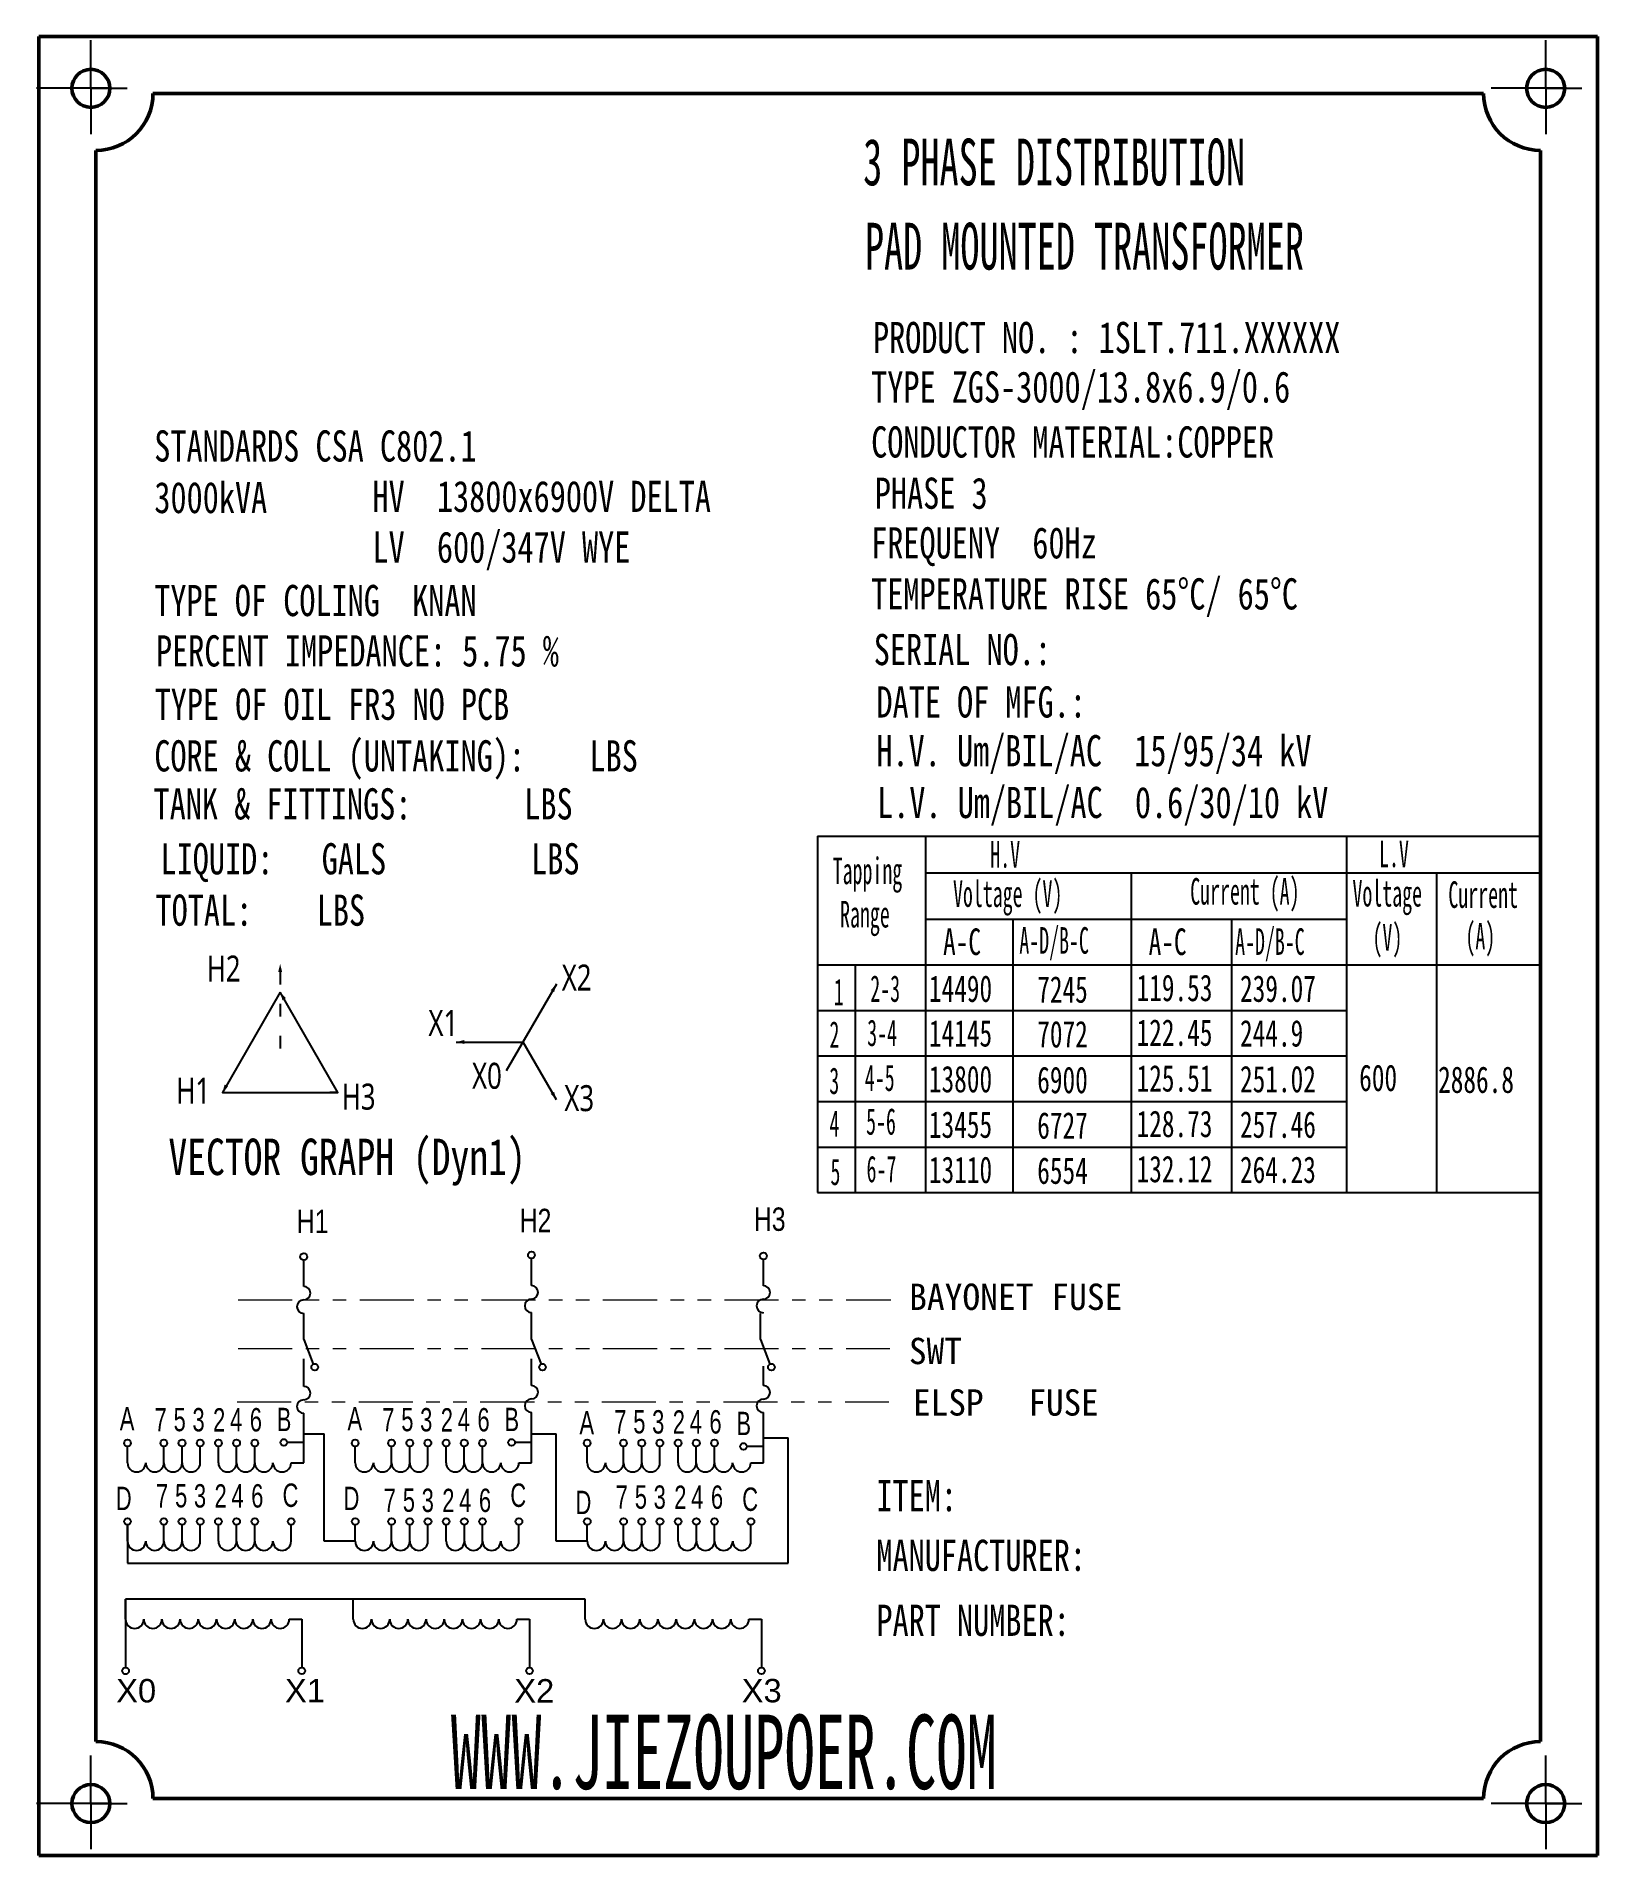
# Model space of a CAD drawing. Header units: millimetres. Extents: x 97339 to 122350, y -311274 to -152040.
# Drawn here: x 120291.7 to 120441.9, y -158949.7 to -158774.6 of the extents above; entities that cross this region are included whole.
import ezdxf
from ezdxf.enums import TextEntityAlignment as Align

# ---------------------------------------------------------------- set-up
doc = ezdxf.new("R2010")
doc.units = ezdxf.units.MM
doc.header["$LTSCALE"] = 13
for name, pattern in [('ACAD_ISO03W100', [1.18, 0.47, -0.71]), ('ACAD_ISO04W100', [30, 24, -3, 0, -3]), ('ACISOTGB', [9, 4, -1, 1, -1, 1, -1]), ('CENTERX2', [101.6, 63.5, -12.7, 12.7, -12.7]), ('HIDDEN', [9.525, 6.35, -3.175])]:
    doc.linetypes.add(name, pattern=pattern)
for name, color, linetype in [('2', 3, 'Continuous'), ('4', 2, 'HIDDEN'), ('HYJ1', 6, 'ACAD_ISO04W100'), ('HYJ3', 4, 'Continuous')]:
    doc.layers.add(name, color=color, linetype=linetype)
doc.layers.add('2-0.13', color=3, linetype='Continuous', lineweight=13)
doc.styles.add('11', font='')
doc.styles.add('Arial_txtstyle_2.50_0_0', font='arial.ttf')
doc.styles.add('Note Text (ANSI)', font='arial.ttf')
doc.styles.add('PDF FangSong', font='simfang.ttf')
doc.styles.add('宋体', font='Microsoft YaHei.ttf', dxfattribs={"width": 0.6})
doc.styles.get('11').set_extended_font_data('FangSong_GB2312')

msp = doc.modelspace()

# ---------------------------------------------------------------- texts
at = {"layer": '2'}
for s, height, style, width, p in [('Tapping ', 2.5558, '11', 0.55, (120368.283, -158856.195)), ('H.V', 2.5558, '11', 0.55, (120383.449, -158854.615)), ('L.V', 2.5558, '11', 0.55, (120420.862, -158854.566)), ('Voltage (V)', 2.55582, '11', 0.55, (120379.862, -158858.393)), ('Current (A)', 2.55582, '11', 0.55, (120402.688, -158858.168)), ('Voltage', 2.5558, '11', 0.55, (120418.303, -158858.354)), ('Current', 2.5558, '11', 0.55, (120427.534, -158858.484)), ('Range', 2.5558, '11', 0.55, (120368.995, -158860.367)), ('A-C', 2.5558, '11', 0.7, (120378.905, -158863.015)), ('A-D/B-C', 2.5558, '11', 0.55, (120386.244, -158862.893)), ('A-C', 2.5558, '11', 0.7, (120398.689, -158863.015)), ('A-D/B-C', 2.5558, '11', 0.55, (120407.01, -158863.001)), (' (V)', 2.5558, '11', 0.55, (120419.271, -158862.583)), (' (A)', 2.5558, '11', 0.55, (120428.216, -158862.483)), ('H2', 2.5, '宋体', 0.76, (120308.054, -158865.571)), ('X2', 2.5, '宋体', 0.76, (120342.212, -158866.434)), ('1      ', 2.5558, '11', 0.55, (120368.391, -158867.854)), ('2-3', 2.5558, '11', 0.55, (120371.9, -158867.524)), ('14490', 2.5558, '11', 0.7, (120377.541, -158867.526)), ('7245', 2.5558, '11', 0.7, (120387.965, -158867.608)), ('119.53', 2.5558, '11', 0.7, (120397.526, -158867.455)), ('239.07', 2.5558, '11', 0.7, (120407.48, -158867.524)), ('X1', 2.5, '宋体', 0.76, (120329.377, -158870.798)), ('3-4', 2.5558, '11', 0.55, (120371.605, -158871.777)), ('122.45', 2.5558, '11', 0.7, (120397.526, -158871.753)), ('2   ', 2.5558, '11', 0.55, (120367.972, -158871.943)), ('14145', 2.5558, '11', 0.7, (120377.541, -158871.825)), ('7072', 2.5558, '11', 0.7, (120387.965, -158871.907)), ('244.9', 2.5558, '11', 0.7, (120407.48, -158871.822)), ('X0', 2.5, '宋体', 0.76, (120333.576, -158875.886)), ('3', 2.556, '11', 0.55, (120367.955, -158876.387)), ('4-5', 2.5558, '11', 0.55, (120371.376, -158876.098)), ('13800', 2.5558, '11', 0.7, (120377.541, -158876.227)), ('6900', 2.5558, '11', 0.7, (120387.965, -158876.309)), ('125.51', 2.5558, '11', 0.7, (120397.526, -158876.155)), ('251.02', 2.5558, '11', 0.7, (120407.48, -158876.224)), ('600', 2.5558, '11', 0.7, (120418.947, -158876.106)), ('2886.8', 2.5558, '11', 0.7, (120426.543, -158876.285)), ('H1', 2.5, '宋体', 0.76, (120305.121, -158877.331)), ('H3', 2.5, '宋体', 0.76, (120321.041, -158877.889)), ('X3', 2.5, '宋体', 0.76, (120342.456, -158878.036)), ('4', 2.556, '11', 0.55, (120367.972, -158880.505)), ('5-6', 2.5558, '11', 0.55, (120371.498, -158880.301)), ('128.73', 2.5558, '11', 0.7, (120397.526, -158880.532)), ('13455', 2.5558, '11', 0.7, (120377.541, -158880.604)), ('6727', 2.5558, '11', 0.7, (120387.965, -158880.686)), ('257.46', 2.5558, '11', 0.7, (120407.48, -158880.601)), ('5', 2.556, '11', 0.55, (120368.067, -158885.143)), ('6-7', 2.5558, '11', 0.55, (120371.541, -158884.876)), ('13110', 2.5558, '11', 0.7, (120377.541, -158884.95)), ('6554', 2.5558, '11', 0.7, (120387.965, -158885.032)), ('132.12', 2.5558, '11', 0.7, (120397.526, -158884.879)), ('264.23', 2.5558, '11', 0.7, (120407.48, -158884.948))]:
    msp.add_text(s, height=height, dxfattribs=dict(at, style=style, width=width)).set_placement(p)
at = {"layer": '2', "style": 'Note Text (ANSI)', "width": 0.76}
for s, p in [('H1', (120319.762, -158889.77)), ('H2', (120341.213, -158889.678)), ('H3', (120363.749, -158889.552))]:
    msp.add_text(s, height=2.25, dxfattribs=at).set_placement(p, align=Align.RIGHT)
at = {"layer": '2', "style": 'Arial_txtstyle_2.50_0_0', "width": 0.67}
for s, p in [('A', (120300.381, -158907.616)), ('7', (120303.605, -158907.718)), ('5', (120305.443, -158907.718)), ('3', (120307.258, -158907.718)), ('2', (120309.242, -158907.718)), ('4', (120310.871, -158907.718)), ('6', (120312.772, -158907.718)), ('B', (120315.487, -158907.694)), ('A', (120322.296, -158907.616)), ('7', (120325.515, -158907.718)), ('5', (120327.354, -158907.718)), ('3', (120329.168, -158907.718)), ('2', (120331.152, -158907.718)), ('4', (120332.781, -158907.718)), ('6', (120334.682, -158907.718)), ('B', (120337.402, -158907.694)), ('A', (120344.616, -158908.002)), ('7', (120347.84, -158907.924)), ('5', (120349.678, -158907.924)), ('3', (120351.493, -158907.924)), ('2', (120353.477, -158907.924)), ('4', (120355.106, -158907.924)), ('6', (120357.007, -158907.924)), ('B', (120359.722, -158908.08)), ('D', (120300.06, -158915.29)), ('7', (120303.747, -158915.041)), ('5', (120305.585, -158915.041)), ('3', (120307.4, -158915.041)), ('2', (120309.383, -158915.041)), ('4', (120311.013, -158915.041)), ('6', (120312.913, -158915.041)), ('C', (120316.106, -158914.979)), ('D', (120321.975, -158915.29)), ('7', (120325.662, -158915.47)), ('5', (120327.5, -158915.47)), ('3', (120329.315, -158915.47)), ('2', (120331.298, -158915.47)), ('4', (120332.928, -158915.47)), ('6', (120334.828, -158915.47)), ('C', (120338.021, -158914.979)), ('D', (120344.295, -158915.676)), ('7', (120347.986, -158915.166)), ('5', (120349.825, -158915.166)), ('3', (120351.639, -158915.166)), ('2', (120353.623, -158915.166)), ('4', (120355.252, -158915.166)), ('6', (120357.153, -158915.166)), ('C', (120360.341, -158915.365))]:
    msp.add_text(s, height=2.25, dxfattribs=at).set_placement(p, align=Align.MIDDLE)
at = {"layer": '2', "style": 'Note Text (ANSI)'}
for s, p in [('X0', (120301.255, -158933.786)), ('X1', (120317.5, -158933.78)), ('X2', (120339.566, -158933.78)), ('X3', (120361.45, -158933.78))]:
    msp.add_text(s, height=2.25, dxfattribs=at).set_placement(p, align=Align.MIDDLE)
at = {"layer": '2', "char_height": 2.53278, "attachment_point": 7, "style": 'PDF FangSong'}
for s, insert in [('\\W0.992310;BAYONET FUSE', (120375.64, -158897.201)), ('{\\W0.98542;SWT}', (120375.619, -158902.415)), ('\\W0.985420;ELSP', (120376.013, -158907.366)), ('\\W0.979530;FUSE', (120387.128, -158907.366))]:
    msp.add_mtext(s, dxfattribs=dict(at, insert=insert))
at = {"layer": '2-0.13', "style": '11', "width": 0.76}
for s, height, p in [('PRODUCT NO. : 1SLT.711.XXXXXX', 3, (120372.159, -158805.117)), ('TYPE ZGS-3000/13.8x6.9/0.6', 3, (120371.983, -158809.869)), ('STANDARDS CSA C802.1 ', 3, (120302.997, -158815.547)), ('CONDUCTOR MATERIAL:COPPER', 3, (120371.983, -158815.16)), ('3000kVA', 3, (120303.007, -158820.506)), ('HV  13800x6900V DELTA', 3, (120323.995, -158820.398)), ('PHASE 3', 3, (120372.336, -158820.091)), ('FREQUENY  60Hz', 3, (120371.983, -158824.866)), ('LV  600/347V WYE', 3, (120323.995, -158825.275)), ('TEMPERATURE RISE 65°C/ 65°C', 3, (120371.983, -158829.776)), ('TYPE OF COLING  KNAN', 3, (120302.997, -158830.416)), ('PERCENT IMPEDANCE: 5.75 %%%', 3, (120303.159, -158835.259)), ('SERIAL NO.:', 3, (120372.231, -158835.131)), ('TYPE OF OIL FR3 NO PCB', 3, (120303.033, -158840.398)), ('DATE OF MFG.:', 3, (120372.494, -158840.172)), ('CORE & COLL (UNTAKING):    LBS', 3, (120303, -158845.357)), ('H.V. Um/BIL/AC  15/95/34 kV', 3, (120372.483, -158844.861)), ('TANK & FITTINGS:       LBS', 3, (120302.931, -158849.974)), ('L.V. Um/BIL/AC  0.6/30/10 kV', 3, (120372.552, -158849.841)), ('LIQUID:   GALS         LBS', 3, (120303.599, -158855.258)), ('TOTAL:    LBS', 3, (120303.118, -158860.2)), ('VECTOR GRAPH (Dyn1)', 3.5, (120304.36, -158884.182)), ('ITEM:', 3, (120372.49, -158916.521)), ('MANUFACTURER:', 3, (120372.49, -158922.266)), ('PART NUMBER:', 3, (120372.49, -158928.51))]:
    msp.add_text(s, height=height, dxfattribs=at).set_placement(p)
at = {"layer": '4', "color": 4, "style": '11', "width": 0.6}
for s, height, p in [('3 PHASE DISTRIBUTION', 4.5, (120371.219, -158788.981)), ('PAD MOUNTED TRANSFORMER', 4.5, (120371.387, -158797.077)), ('WWW.JIEZOUPOER.COM', 7.1563, (120331.518, -158943.245))]:
    msp.add_text(s, height=height, dxfattribs=at).set_placement(p)

# ---------------------------------------------------------------- linework, layer by layer
at = {"layer": '2'}
for p, q in [((120366.807, -158851.597), (120366.807, -158885.871)), ((120366.807, -158851.597), (120366.807, -158885.871)), ((120366.807, -158851.597), (120436.406, -158851.597)), ((120377.223, -158851.597), (120377.223, -158885.871)), ((120417.742, -158851.597), (120417.742, -158885.871)), ((120436.406, -158851.597), (120436.406, -158885.871)), ((120377.223, -158855.111), (120402.11, -158855.111)), ((120397.006, -158855.111), (120397.006, -158885.871)), ((120402.11, -158855.111), (120436.406, -158855.111)), ((120412.707, -158855.111), (120425.326, -158855.111)), ((120426.373, -158855.111), (120426.373, -158885.972)), ((120377.223, -158859.583), (120417.742, -158859.583)), ((120385.609, -158859.542), (120385.609, -158885.83)), ((120406.66, -158859.541), (120406.66, -158885.829)), ((120366.807, -158863.964), (120436.406, -158863.964)), ((120370.432, -158863.964), (120370.432, -158885.871)), ((120366.807, -158868.346), (120417.742, -158868.346)), ((120366.807, -158872.727), (120417.742, -158872.727)), ((120366.807, -158877.108), (120417.742, -158877.108)), ((120366.807, -158881.49), (120417.742, -158881.49)), ((120366.807, -158885.871), (120436.406, -158885.871)), ((120317.377, -158894.9), (120317.377, -158892.361)), ((120339.292, -158894.821), (120339.292, -158892.204)), ((120361.612, -158894.831), (120361.612, -158892.292)), ((120317.377, -158900.004), (120317.377, -158897.492)), ((120339.292, -158900.004), (120339.292, -158897.413)), ((120361.321, -158900.004), (120361.321, -158897.492)), ((120317.377, -158900.004), (120318.3, -158902.363)), ((120339.292, -158900.004), (120340.215, -158902.363)), ((120361.321, -158900.004), (120362.245, -158902.363)), ((120317.377, -158904.508), (120317.377, -158901.874)), ((120339.292, -158904.429), (120339.292, -158901.876)), ((120361.612, -158904.439), (120361.612, -158902.575)), ((120361.612, -158904.439), (120361.612, -158902.575)), ((120317.377, -158911.873), (120317.377, -158907.1)), ((120339.292, -158911.873), (120339.292, -158907.021)), ((120361.612, -158911.873), (120361.612, -158907.031)), ((120317.377, -158909.066), (120319.354, -158909.066)), ((120319.354, -158919.414), (120319.354, -158909.066)), ((120339.292, -158909.066), (120341.679, -158909.066)), ((120341.679, -158919.414), (120341.679, -158909.066)), ((120361.612, -158909.452), (120363.999, -158909.452)), ((120363.999, -158921.533), (120363.999, -158909.452)), ((120300.421, -158911.867), (120300.421, -158910.285)), ((120303.921, -158911.867), (120303.921, -158910.285)), ((120305.671, -158911.867), (120305.671, -158910.285)), ((120307.421, -158911.867), (120307.421, -158910.285)), ((120309.171, -158911.867), (120309.171, -158910.285)), ((120310.921, -158911.867), (120310.921, -158910.285)), ((120312.671, -158911.867), (120312.671, -158910.285)), ((120317.377, -158909.901), (120315.794, -158909.901)), ((120322.332, -158911.867), (120322.332, -158910.285)), ((120325.832, -158911.867), (120325.832, -158910.285)), ((120327.582, -158911.867), (120327.582, -158910.285)), ((120329.332, -158911.867), (120329.332, -158910.285)), ((120331.082, -158911.867), (120331.082, -158910.285)), ((120332.832, -158911.867), (120332.832, -158910.285)), ((120334.582, -158911.867), (120334.582, -158910.285)), ((120339.292, -158909.901), (120337.709, -158909.901)), ((120344.656, -158911.867), (120344.656, -158910.285)), ((120348.156, -158911.867), (120348.156, -158910.285)), ((120349.906, -158911.867), (120349.906, -158910.285)), ((120351.656, -158911.867), (120351.656, -158910.285)), ((120353.406, -158911.867), (120353.406, -158910.285)), ((120355.156, -158911.867), (120355.156, -158910.285)), ((120356.906, -158911.867), (120356.906, -158910.285)), ((120361.612, -158910.287), (120360.029, -158910.287)), ((120316.171, -158911.873), (120317.377, -158911.873)), ((120338.082, -158911.873), (120339.287, -158911.873)), ((120360.406, -158911.873), (120361.612, -158911.873)), ((120300.421, -158919.414), (120300.421, -158917.832)), ((120300.421, -158917.832), (120300.421, -158921.533)), ((120303.921, -158919.414), (120303.921, -158917.832)), ((120305.671, -158919.414), (120305.671, -158917.832)), ((120307.421, -158919.414), (120307.421, -158917.832)), ((120309.171, -158919.414), (120309.171, -158917.832)), ((120310.921, -158919.414), (120310.921, -158917.832)), ((120312.671, -158919.414), (120312.671, -158917.832)), ((120316.171, -158919.414), (120316.171, -158917.832)), ((120322.336, -158919.414), (120322.336, -158917.832)), ((120325.836, -158919.414), (120325.836, -158917.832)), ((120327.586, -158919.414), (120327.586, -158917.832)), ((120329.336, -158919.414), (120329.336, -158917.832)), ((120331.086, -158919.414), (120331.086, -158917.832)), ((120332.836, -158919.414), (120332.836, -158917.832)), ((120334.586, -158919.414), (120334.586, -158917.832)), ((120338.086, -158919.415), (120338.086, -158917.832)), ((120344.661, -158919.414), (120344.661, -158917.832)), ((120348.161, -158919.414), (120348.161, -158917.832)), ((120349.911, -158919.414), (120349.911, -158917.832)), ((120351.661, -158919.414), (120351.661, -158917.832)), ((120353.411, -158919.414), (120353.411, -158917.832)), ((120355.161, -158919.414), (120355.161, -158917.832)), ((120356.911, -158919.414), (120356.911, -158917.832)), ((120360.411, -158919.42), (120360.411, -158917.838)), ((120322.336, -158919.414), (120319.354, -158919.414)), ((120344.661, -158919.414), (120341.679, -158919.414)), ((120344.661, -158919.414), (120342.439, -158919.414)), ((120300.421, -158921.533), (120363.999, -158921.533)), ((120344.47, -158924.986), (120300.235, -158924.986)), ((120300.235, -158924.992), (120300.235, -158931.556)), ((120300.235, -158926.921), (120300.235, -158924.992)), ((120322.15, -158926.921), (120322.15, -158924.992)), ((120344.47, -158926.921), (120344.47, -158924.992)), ((120315.985, -158926.921), (120317.19, -158926.921)), ((120317.19, -158926.921), (120317.19, -158931.55)), ((120337.9, -158926.921), (120339.105, -158926.921)), ((120339.105, -158926.921), (120339.105, -158931.55)), ((120360.22, -158926.921), (120361.425, -158926.921)), ((120361.425, -158926.921), (120361.425, -158931.55))]:
    msp.add_line(p, q, dxfattribs=at)
at = {"layer": '2', "linetype": 'ACISOTGB', "lineweight": 13, "ltscale": 0.1}
for p, q in [((120311.079, -158896.178), (120373.868, -158896.178)), ((120311.079, -158900.876), (120373.788, -158900.876)), ((120310.973, -158905.995), (120373.68, -158905.995))]:
    msp.add_line(p, q, dxfattribs=at)
at = {"layer": '2'}
for points in [[(120315.113, -158863.872, 0, 0.385, 0), (120315.113, -158864.642, 0.385, 0.385, 0)], [(120341.692, -158865.823, 0, 0.385, 0), (120341.306, -158866.49, 0.385, 0.385, 0)], [(120315.113, -158866.604, 0, 0.385, 0), (120315.498, -158867.271, 0.385, 0.385, 0)], [(120332.06, -158871.384, 0, 0.385, 0), (120332.831, -158871.384, 0.385, 0.385, 0)], [(120309.552, -158876.236, 0, 0.385, 0), (120309.938, -158875.568, 0.385, 0.385, 0)], [(120341.692, -158876.945, 0, 0.385, 0), (120341.306, -158876.277, 0.385, 0.385, 0)]]:
    msp.add_lwpolyline(points, format="xyseb", dxfattribs=at)
at = {"layer": '2', "linetype": 'ACAD_ISO03W100', "ltscale": 0.2}
msp.add_lwpolyline([(120315.113, -158864.642), (120315.113, -158873.025)], dxfattribs=at)
at = {"layer": '2'}
msp.add_lwpolyline([(120315.113, -158866.604), (120309.552, -158876.236), (120320.674, -158876.236)], close=True, dxfattribs=at)
for points in [[(120341.692, -158865.823), (120336.876, -158874.164)], [(120332.06, -158871.384), (120338.481, -158871.384)], [(120341.692, -158876.945), (120338.481, -158871.384)]]:
    msp.add_lwpolyline(points, dxfattribs=at)
at = {"layer": '2', "linetype": 'Continuous'}
msp.add_lwpolyline([(120320.674, -158876.236), (120319.903, -158876.236)], dxfattribs=at)
at = {"layer": '2'}
for centre in [(120317.377, -158892.035), (120339.292, -158891.878), (120361.612, -158891.966), (120318.444, -158902.655), (120340.359, -158902.655), (120362.389, -158902.655), (120300.421, -158909.959), (120303.921, -158909.959), (120305.671, -158909.959), (120307.421, -158909.959), (120309.171, -158909.959), (120310.921, -158909.959), (120312.671, -158909.959), (120315.469, -158909.901), (120322.332, -158909.959), (120325.832, -158909.959), (120327.582, -158909.959), (120329.332, -158909.959), (120331.082, -158909.959), (120332.832, -158909.959), (120334.582, -158909.959), (120337.384, -158909.901), (120344.656, -158909.959), (120348.156, -158909.959), (120349.906, -158909.959), (120351.656, -158909.959), (120353.406, -158909.959), (120355.156, -158909.959), (120356.906, -158909.959), (120359.704, -158910.287), (120300.421, -158917.506), (120303.921, -158917.506), (120305.671, -158917.506), (120307.421, -158917.506), (120309.171, -158917.506), (120310.921, -158917.506), (120312.671, -158917.506), (120316.171, -158917.506), (120322.336, -158917.506), (120325.836, -158917.506), (120327.586, -158917.506), (120329.336, -158917.506), (120331.086, -158917.506), (120332.836, -158917.506), (120334.586, -158917.506), (120338.086, -158917.507), (120344.661, -158917.506), (120348.161, -158917.506), (120349.911, -158917.506), (120351.661, -158917.506), (120353.411, -158917.506), (120355.161, -158917.506), (120356.911, -158917.506), (120360.411, -158917.512), (120300.235, -158931.881), (120317.19, -158931.876), (120339.105, -158931.876), (120361.425, -158931.876)]:
    msp.add_circle(centre, 0.326, dxfattribs=at)
for centre, radius, start, end in [((120317.377, -158895.548), 0.648, 270, 90), ((120339.292, -158895.469), 0.648, 270, 90), ((120361.612, -158895.479), 0.648, 270, 90), ((120317.377, -158896.844), 0.648, 90, 270), ((120339.292, -158896.765), 0.648, 90, 270), ((120361.612, -158896.775), 0.648, 90, 270), ((120317.377, -158906.452), 0.648, 90, 270), ((120317.377, -158905.156), 0.648, 270, 90), ((120339.292, -158906.373), 0.648, 90, 270), ((120339.292, -158905.077), 0.648, 270, 90), ((120361.612, -158906.383), 0.648, 90, 270), ((120361.612, -158905.087), 0.648, 270, 90), ((120301.296, -158911.867), 0.875, 180, 0), ((120303.046, -158911.867), 0.875, 180, 0), ((120304.796, -158911.867), 0.875, 180, 0), ((120306.546, -158911.867), 0.875, 180, 0), ((120310.046, -158911.867), 0.875, 180, 0), ((120311.796, -158911.867), 0.875, 180, 0), ((120313.546, -158911.867), 0.875, 180, 0), ((120315.296, -158911.867), 0.875, 180, 0), ((120323.207, -158911.867), 0.875, 180, 0), ((120324.957, -158911.867), 0.875, 180, 0), ((120326.707, -158911.867), 0.875, 180, 0), ((120328.457, -158911.867), 0.875, 180, 0), ((120331.957, -158911.867), 0.875, 180, 0), ((120333.707, -158911.867), 0.875, 180, 0), ((120335.457, -158911.867), 0.875, 180, 0), ((120337.207, -158911.867), 0.875, 180, 0), ((120345.531, -158911.867), 0.875, 180, 0), ((120347.281, -158911.867), 0.875, 180, 0), ((120349.031, -158911.867), 0.875, 180, 0), ((120350.781, -158911.867), 0.875, 180, 0), ((120354.281, -158911.867), 0.875, 180, 0), ((120356.031, -158911.867), 0.875, 180, 0), ((120357.781, -158911.867), 0.875, 180, 0), ((120359.531, -158911.867), 0.875, 180, 0), ((120301.296, -158919.414), 0.875, 180, 0), ((120303.046, -158919.414), 0.875, 180, 0), ((120304.796, -158919.414), 0.875, 180, 0), ((120306.546, -158919.414), 0.875, 180, 0), ((120310.046, -158919.414), 0.875, 180, 0), ((120311.796, -158919.414), 0.875, 180, 0), ((120313.546, -158919.414), 0.875, 180, 0), ((120315.296, -158919.414), 0.875, 180, 0), ((120323.211, -158919.414), 0.875, 180, 0), ((120324.961, -158919.414), 0.875, 180, 0), ((120326.711, -158919.414), 0.875, 180, 0), ((120328.461, -158919.414), 0.875, 180, 0), ((120331.961, -158919.414), 0.875, 180, 0), ((120333.711, -158919.414), 0.875, 180, 0), ((120335.461, -158919.414), 0.875, 180, 0), ((120337.211, -158919.414), 0.875, 180, 0), ((120345.536, -158919.414), 0.875, 180, 0), ((120347.286, -158919.414), 0.875, 180, 0), ((120349.036, -158919.414), 0.875, 180, 0), ((120350.786, -158919.414), 0.875, 180, 0), ((120354.286, -158919.414), 0.875, 180, 0), ((120356.036, -158919.414), 0.875, 180, 0), ((120357.786, -158919.414), 0.875, 180, 0), ((120359.536, -158919.414), 0.875, 180, 0), ((120301.11, -158926.921), 0.875, 180, 0), ((120302.86, -158926.921), 0.875, 180, 0), ((120304.61, -158926.921), 0.875, 180, 0), ((120306.36, -158926.921), 0.875, 180, 0), ((120308.11, -158926.921), 0.875, 180, 0), ((120309.86, -158926.921), 0.875, 180, 0), ((120311.61, -158926.921), 0.875, 180, 0), ((120313.36, -158926.921), 0.875, 180, 0), ((120315.11, -158926.921), 0.875, 180, 0), ((120323.025, -158926.921), 0.875, 180, 0), ((120324.775, -158926.921), 0.875, 180, 0), ((120326.525, -158926.921), 0.875, 180, 0), ((120328.275, -158926.921), 0.875, 180, 0), ((120330.025, -158926.921), 0.875, 180, 0), ((120331.775, -158926.921), 0.875, 180, 0), ((120333.525, -158926.921), 0.875, 180, 0), ((120335.275, -158926.921), 0.875, 180, 0), ((120337.025, -158926.921), 0.875, 180, 0), ((120345.345, -158926.921), 0.875, 180, 0), ((120347.095, -158926.921), 0.875, 180, 0), ((120348.845, -158926.921), 0.875, 180, 0), ((120350.595, -158926.921), 0.875, 180, 0), ((120352.345, -158926.921), 0.875, 180, 0), ((120354.095, -158926.921), 0.875, 180, 0), ((120355.845, -158926.921), 0.875, 180, 0), ((120357.595, -158926.921), 0.875, 180, 0), ((120359.345, -158926.921), 0.875, 180, 0)]:
    msp.add_arc(centre, radius, start, end, dxfattribs=at)
at = {"layer": 'HYJ1', "color": 1, "linetype": 'CENTERX2'}
for p, q in [((120296.894, -158779.645), (120296.894, -158775.005)), ((120436.894, -158779.645), (120436.894, -158775.005)), ((120296.894, -158779.645), (120291.652, -158779.645)), ((120298.723, -158779.645), (120296.894, -158779.645)), ((120296.894, -158779.645), (120300.388, -158779.645)), ((120296.894, -158779.645), (120296.894, -158784.045)), ((120296.894, -158779.645), (120296.894, -158781.475)), ((120436.894, -158779.645), (120431.652, -158779.645)), ((120438.723, -158779.645), (120436.894, -158779.645)), ((120436.894, -158779.645), (120440.388, -158779.645)), ((120436.894, -158779.645), (120436.894, -158784.045)), ((120436.894, -158779.645), (120436.894, -158781.475)), ((120296.894, -158944.645), (120296.894, -158940.005)), ((120436.894, -158944.645), (120436.894, -158940.005)), ((120296.894, -158944.645), (120291.652, -158944.645)), ((120298.723, -158944.645), (120296.894, -158944.645)), ((120296.894, -158944.645), (120300.388, -158944.645)), ((120296.894, -158944.645), (120296.894, -158949.045)), ((120296.894, -158944.645), (120296.894, -158946.475)), ((120436.894, -158944.645), (120431.652, -158944.645)), ((120438.723, -158944.645), (120436.894, -158944.645)), ((120436.894, -158944.645), (120440.388, -158944.645)), ((120436.894, -158944.645), (120436.894, -158949.045)), ((120436.894, -158944.645), (120436.894, -158946.475))]:
    msp.add_line(p, q, dxfattribs=at)
at = {"layer": 'HYJ3', "linetype": 'ByBlock', "lineweight": 50}
for p, q in [((120441.894, -158774.648), (120291.896, -158774.648)), ((120291.896, -158774.648), (120291.896, -158949.651)), ((120441.894, -158949.651), (120441.894, -158774.648)), ((120430.918, -158780.135), (120302.872, -158780.135)), ((120297.384, -158785.623), (120297.384, -158938.675)), ((120436.406, -158938.675), (120436.406, -158785.623)), ((120302.872, -158944.163), (120430.918, -158944.163)), ((120441.894, -158949.651), (120291.896, -158949.651))]:
    msp.add_line(p, q, dxfattribs=at)
for centre in [(120296.894, -158779.645), (120436.894, -158779.645), (120296.894, -158944.645), (120436.894, -158944.645)]:
    msp.add_circle(centre, 1.829, dxfattribs=at)
for centre, start, end in [((120297.384, -158780.135), 270, 0), ((120436.406, -158780.135), 180, 270), ((120297.384, -158944.163), 0, 90), ((120436.406, -158944.163), 90, 180)]:
    msp.add_arc(centre, 5.488, start, end, dxfattribs=at)

msp.set_redraw_order([(e.dxf.handle, doc.entitydb.next_handle()) for e in msp.query("TEXT MTEXT ATTDEF DIMENSION ARC_DIMENSION")])  # texts and dimensions are drawn at this point

doc.saveas('drawing.dxf')
